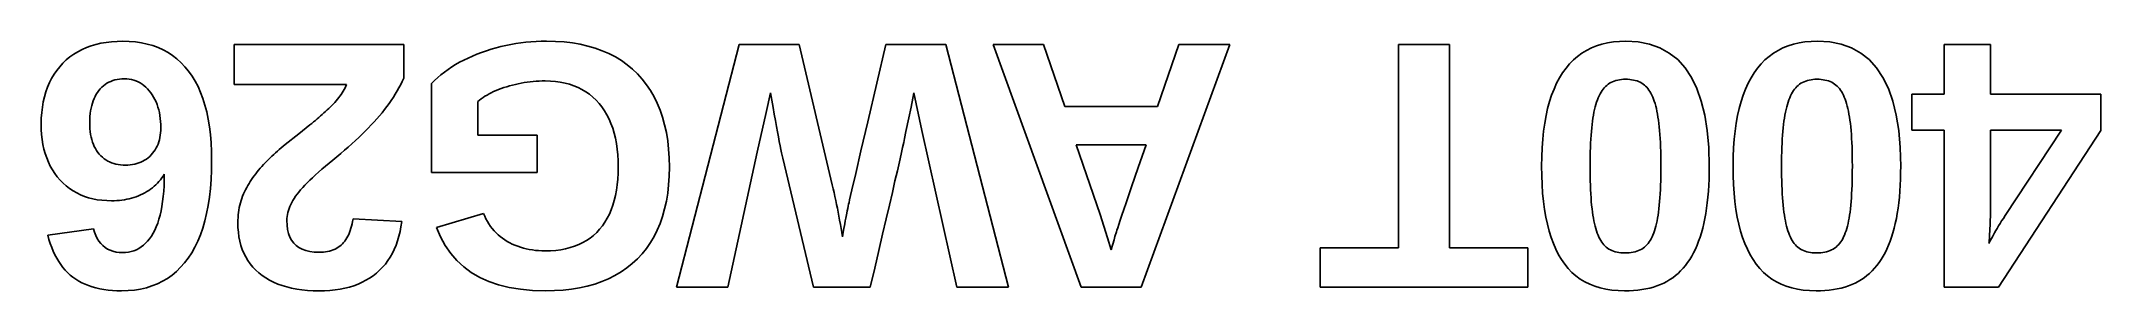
# Model space of a CAD drawing. Header units: metres. Extents: x -7.3 to 7.3, y -23.4 to 23.4.
# Drawn here: x -7.29 to 7.31, y -23.41 to -21.64 of the extents above.
import ezdxf

# ---------------------------------------------------------------- set-up
doc = ezdxf.new("R2010")
doc.units = ezdxf.units.M

msp = doc.modelspace()

# ---------------------------------------------------------------- linework, layer by layer
for p, q in [((-7.08812, -21.7471), (-7.11386, -21.7684)), ((-7.06099, -21.7277), (-7.08812, -21.7471)), ((-7.03247, -21.7101), (-7.06099, -21.7277)), ((-7.00256, -21.6944), (-7.03247, -21.7101)), ((-6.97128, -21.6805), (-7.00256, -21.6944)), ((-6.93861, -21.6685), (-6.97128, -21.6805)), ((-6.90454, -21.6583), (-6.93861, -21.6685)), ((-6.86909, -21.65), (-6.90454, -21.6583)), ((-6.83226, -21.6435), (-6.86909, -21.65)), ((-6.79404, -21.6389), (-6.83226, -21.6435)), ((-6.75443, -21.6362), (-6.79404, -21.6389)), ((-6.71342, -21.6352), (-6.75443, -21.6362)), ((-6.6675, -21.6365), (-6.71342, -21.6352)), ((-6.62325, -21.6403), (-6.6675, -21.6365)), ((-6.58066, -21.6466), (-6.62325, -21.6403)), ((-6.53973, -21.6554), (-6.58066, -21.6466)), ((-6.50049, -21.6667), (-6.53973, -21.6554)), ((-6.46291, -21.6806), (-6.50049, -21.6667)), ((-6.42699, -21.697), (-6.46291, -21.6806)), ((-6.39275, -21.7159), (-6.42699, -21.697)), ((-6.36017, -21.7373), (-6.39275, -21.7159)), ((-6.32925, -21.7613), (-6.36017, -21.7373)), ((-4.72092, -21.6596), (-5.92445, -21.6596)), ((-5.92445, -21.6596), (-5.92445, -21.9416)), ((-4.72092, -21.8976), (-4.72092, -21.6596)), ((-4.26561, -21.7544), (-4.2959, -21.7691)), ((-4.23433, -21.7404), (-4.26561, -21.7544)), ((-4.20209, -21.7271), (-4.23433, -21.7404)), ((-4.16887, -21.7146), (-4.20209, -21.7271)), ((-4.13503, -21.7028), (-4.16887, -21.7146)), ((-4.10094, -21.692), (-4.13503, -21.7028)), ((-4.0666, -21.6822), (-4.10094, -21.692)), ((-4.03201, -21.6732), (-4.0666, -21.6822)), ((-3.99716, -21.6653), (-4.03201, -21.6732)), ((-3.96207, -21.6582), (-3.99716, -21.6653)), ((-3.92673, -21.6521), (-3.96207, -21.6582)), ((-3.89111, -21.647), (-3.92673, -21.6521)), ((-3.85526, -21.6427), (-3.89111, -21.647)), ((-3.81915, -21.6395), (-3.85526, -21.6427)), ((-3.78279, -21.6371), (-3.81915, -21.6395)), ((-3.74617, -21.6357), (-3.78279, -21.6371)), ((-3.7093, -21.6352), (-3.74617, -21.6357)), ((-3.64586, -21.6366), (-3.7093, -21.6352)), ((-3.5847, -21.6407), (-3.64586, -21.6366)), ((-3.52585, -21.6476), (-3.5847, -21.6407)), ((-3.46928, -21.6572), (-3.52585, -21.6476)), ((-3.41502, -21.6696), (-3.46928, -21.6572)), ((-3.36305, -21.6848), (-3.41502, -21.6696)), ((-3.31339, -21.7026), (-3.36305, -21.6848)), ((-3.26601, -21.7233), (-3.31339, -21.7026)), ((-3.22093, -21.7467), (-3.26601, -21.7233)), ((-3.17816, -21.7728), (-3.22093, -21.7467)), ((-2.34366, -21.6596), (-2.78796, -23.3795)), ((-1.91644, -21.6596), (-2.34366, -21.6596)), ((-1.6833, -22.6544), (-1.91644, -21.6596)), ((-1.30368, -21.6596), (-1.43127, -22.2065)), ((-0.87648, -21.6596), (-1.30368, -21.6596)), ((-0.43338, -23.3795), (-0.87648, -21.6596)), ((-0.18552, -21.6596), (-0.54193, -21.6596)), ((-0.54193, -21.6596), (0.08301, -23.3795)), ((-0.03293, -22.0991), (-0.18552, -21.6596)), ((0.5078, -23.3795), (1.13521, -21.6596)), ((0.77512, -21.6596), (0.62253, -22.0991)), ((1.13521, -21.6596), (0.77512, -21.6596)), ((2.69301, -21.6596), (2.33293, -21.6596)), ((2.33293, -21.6596), (2.33293, -23.1012)), ((2.69301, -23.1012), (2.69301, -21.6596)), ((3.6022, -21.7429), (3.573, -21.7681)), ((3.63316, -21.7203), (3.6022, -21.7429)), ((3.66589, -21.7003), (3.63316, -21.7203)), ((3.70041, -21.6831), (3.66589, -21.7003)), ((3.73668, -21.6684), (3.70041, -21.6831)), ((3.77472, -21.6565), (3.73668, -21.6684)), ((3.81454, -21.6472), (3.77472, -21.6565)), ((3.85612, -21.6405), (3.81454, -21.6472)), ((3.89948, -21.6366), (3.85612, -21.6405)), ((3.9446, -21.6352), (3.89948, -21.6366)), ((4.032, -21.6405), (3.9446, -21.6352)), ((4.1124, -21.6562), (4.032, -21.6405)), ((4.18581, -21.6824), (4.1124, -21.6562)), ((4.25223, -21.719), (4.18581, -21.6824)), ((4.31166, -21.7661), (4.25223, -21.719)), ((4.95998, -21.7429), (4.93079, -21.7681)), ((4.99095, -21.7203), (4.95998, -21.7429)), ((5.02368, -21.7003), (4.99095, -21.7203)), ((5.0582, -21.6831), (5.02368, -21.7003)), ((5.09447, -21.6684), (5.0582, -21.6831)), ((5.13251, -21.6565), (5.09447, -21.6684)), ((5.17233, -21.6472), (5.13251, -21.6565)), ((5.21391, -21.6405), (5.17233, -21.6472)), ((5.25726, -21.6366), (5.21391, -21.6405)), ((5.30238, -21.6352), (5.25726, -21.6366)), ((5.38979, -21.6405), (5.30238, -21.6352)), ((5.47018, -21.6562), (5.38979, -21.6405)), ((5.54359, -21.6824), (5.47018, -21.6562)), ((5.61002, -21.719), (5.54359, -21.6824)), ((5.66943, -21.7661), (5.61002, -21.719)), ((6.52957, -21.6596), (6.20244, -21.6596)), ((6.20244, -21.6596), (6.20244, -22.0099)), ((6.52957, -22.0099), (6.52957, -21.6596)), ((-7.21829, -21.8988), (-7.23376, -21.9292)), ((-7.201, -21.8699), (-7.21829, -21.8988)), ((-7.18188, -21.8423), (-7.201, -21.8699)), ((-7.16096, -21.8162), (-7.18188, -21.8423)), ((-7.13821, -21.7915), (-7.16096, -21.8162)), ((-7.11386, -21.7684), (-7.13821, -21.7915)), ((-6.75323, -21.9069), (-6.73691, -21.9045)), ((-6.73691, -21.9045), (-6.71999, -21.903)), ((-6.71999, -21.903), (-6.70245, -21.9025)), ((-6.70245, -21.9025), (-6.68488, -21.9031)), ((-6.68488, -21.9031), (-6.66782, -21.9049)), ((-6.66782, -21.9049), (-6.65131, -21.9078)), ((-6.30002, -21.7877), (-6.32925, -21.7613)), ((-6.27245, -21.8167), (-6.30002, -21.7877)), ((-6.24654, -21.8482), (-6.27245, -21.8167)), ((-6.22244, -21.8822), (-6.24654, -21.8482)), ((-6.20026, -21.9186), (-6.22244, -21.8822)), ((-4.73158, -21.9203), (-4.72092, -21.8976)), ((-4.48067, -21.8925), (-4.50317, -21.913)), ((-4.4572, -21.8727), (-4.48067, -21.8925)), ((-4.43275, -21.8537), (-4.4572, -21.8727)), ((-4.40733, -21.8353), (-4.43275, -21.8537)), ((-4.38094, -21.8177), (-4.40733, -21.8353)), ((-4.35358, -21.8008), (-4.38094, -21.8177)), ((-4.32523, -21.7846), (-4.35358, -21.8008)), ((-4.2959, -21.7691), (-4.32523, -21.7846)), ((-3.13766, -21.8017), (-3.17816, -21.7728)), ((-3.09949, -21.8334), (-3.13766, -21.8017)), ((-3.0636, -21.8678), (-3.09949, -21.8334)), ((-3.03018, -21.9047), (-3.0636, -21.8678)), ((-2.99945, -21.9439), (-3.03018, -21.9047)), ((3.47391, -21.8956), (3.45355, -21.9339)), ((3.49602, -21.8598), (3.47391, -21.8956)), ((3.51991, -21.8266), (3.49602, -21.8598)), ((3.54558, -21.796), (3.51991, -21.8266)), ((3.573, -21.7681), (3.54558, -21.796)), ((3.91316, -21.9064), (3.9274, -21.9053)), ((3.9274, -21.9053), (3.94215, -21.905)), ((3.94215, -21.905), (3.95709, -21.9053)), ((3.95709, -21.9053), (3.97147, -21.9063)), ((4.36409, -21.8237), (4.31166, -21.7661)), ((4.40953, -21.8918), (4.36409, -21.8237)), ((4.44798, -21.9704), (4.40953, -21.8918)), ((4.8317, -21.8956), (4.81134, -21.9339)), ((4.85381, -21.8598), (4.8317, -21.8956)), ((4.8777, -21.8266), (4.85381, -21.8598)), ((4.90335, -21.796), (4.8777, -21.8266)), ((4.93079, -21.7681), (4.90335, -21.796)), ((5.27095, -21.9064), (5.28519, -21.9053)), ((5.28519, -21.9053), (5.29994, -21.905)), ((5.29994, -21.905), (5.31488, -21.9053)), ((5.31488, -21.9053), (5.32925, -21.9063)), ((5.72188, -21.8237), (5.66943, -21.7661)), ((5.76732, -21.8918), (5.72188, -21.8237)), ((5.80577, -21.9704), (5.76732, -21.8918)), ((-7.26926, -22.0286), (-7.27744, -22.0645)), ((-7.25925, -21.994), (-7.26926, -22.0286)), ((-7.24741, -21.9609), (-7.25925, -21.994)), ((-7.23376, -21.9292), (-7.24741, -21.9609)), ((-6.92329, -22.0576), (-6.91678, -22.0416)), ((-6.91678, -22.0416), (-6.90952, -22.0263)), ((-6.90952, -22.0263), (-6.90147, -22.0118)), ((-6.90147, -22.0118), (-6.89267, -21.998)), ((-6.89267, -21.998), (-6.8831, -21.9849)), ((-6.8831, -21.9849), (-6.87283, -21.9727)), ((-6.87283, -21.9727), (-6.86197, -21.9615)), ((-6.86197, -21.9615), (-6.85051, -21.9513)), ((-6.85051, -21.9513), (-6.83842, -21.942)), ((-6.83842, -21.942), (-6.82574, -21.9337)), ((-6.82574, -21.9337), (-6.81245, -21.9264)), ((-6.81245, -21.9264), (-6.79857, -21.9201)), ((-6.79857, -21.9201), (-6.78406, -21.9147)), ((-6.78406, -21.9147), (-6.76895, -21.9103)), ((-6.76895, -21.9103), (-6.75323, -21.9069)), ((-6.65131, -21.9078), (-6.63531, -21.9118)), ((-6.63531, -21.9118), (-6.61984, -21.9171)), ((-6.61984, -21.9171), (-6.6049, -21.9235)), ((-6.6049, -21.9235), (-6.59048, -21.931)), ((-6.59048, -21.931), (-6.5766, -21.9398)), ((-6.5766, -21.9398), (-6.56325, -21.9496)), ((-6.56325, -21.9496), (-6.55042, -21.9607)), ((-6.55042, -21.9607), (-6.53812, -21.9729)), ((-6.53812, -21.9729), (-6.52634, -21.9863)), ((-6.52634, -21.9863), (-6.51509, -22.0008)), ((-6.51509, -22.0008), (-6.50452, -22.0162)), ((-6.50452, -22.0162), (-6.4948, -22.0323)), ((-6.4948, -22.0323), (-6.48593, -22.0489)), ((-6.48593, -22.0489), (-6.47791, -22.0662)), ((-6.18001, -21.9575), (-6.20026, -21.9186)), ((-6.1617, -21.9988), (-6.18001, -21.9575)), ((-6.14529, -22.0425), (-6.1617, -21.9988)), ((-6.13083, -22.0886), (-6.14529, -22.0425)), ((-5.92445, -21.9416), (-5.12616, -21.9416)), ((-5.19073, -22.0468), (-5.20004, -22.0579)), ((-5.18185, -22.0356), (-5.19073, -22.0468)), ((-5.1734, -22.0242), (-5.18185, -22.0356)), ((-5.16537, -22.0128), (-5.1734, -22.0242)), ((-5.15778, -22.0012), (-5.16537, -22.0128)), ((-5.1506, -21.9895), (-5.15778, -22.0012)), ((-5.14384, -21.9777), (-5.1506, -21.9895)), ((-5.13753, -21.9658), (-5.14384, -21.9777)), ((-5.13162, -21.9538), (-5.13753, -21.9658)), ((-5.12616, -21.9416), (-5.13162, -21.9538)), ((-4.80968, -22.0546), (-4.79498, -22.0324)), ((-4.79498, -22.0324), (-4.78096, -22.0102)), ((-4.78096, -22.0102), (-4.76761, -21.9879)), ((-4.76761, -21.9879), (-4.75493, -21.9654)), ((-4.75493, -21.9654), (-4.74292, -21.9429)), ((-4.74292, -21.9429), (-4.73158, -21.9203)), ((-4.50317, -21.913), (-4.52469, -21.9343)), ((-4.52469, -21.9343), (-4.52469, -22.5665)), ((-4.18369, -22.0528), (-4.17155, -22.0434)), ((-4.17155, -22.0434), (-4.15871, -22.0343)), ((-4.15871, -22.0343), (-4.14514, -22.0255)), ((-4.14514, -22.0255), (-4.13087, -22.017)), ((-4.13087, -22.017), (-4.11591, -22.0087)), ((-4.11591, -22.0087), (-4.10022, -22.0006)), ((-4.10022, -22.0006), (-4.08383, -21.9929)), ((-4.08383, -21.9929), (-4.06674, -21.9854)), ((-4.06674, -21.9854), (-4.04893, -21.9781)), ((-4.04893, -21.9781), (-4.03043, -21.9712)), ((-4.03043, -21.9712), (-4.0112, -21.9645)), ((-4.0112, -21.9645), (-3.99127, -21.9581)), ((-3.99127, -21.9581), (-3.97095, -21.952)), ((-3.97095, -21.952), (-3.95052, -21.9465)), ((-3.95052, -21.9465), (-3.92998, -21.9414)), ((-3.92998, -21.9414), (-3.90935, -21.9368)), ((-3.90935, -21.9368), (-3.88861, -21.9327)), ((-3.88861, -21.9327), (-3.86777, -21.929)), ((-3.86777, -21.929), (-3.84683, -21.9259)), ((-3.84683, -21.9259), (-3.82579, -21.9232)), ((-3.82579, -21.9232), (-3.80466, -21.9211)), ((-3.80466, -21.9211), (-3.7834, -21.9194)), ((-3.7834, -21.9194), (-3.76207, -21.9182)), ((-3.76207, -21.9182), (-3.74063, -21.9174)), ((-3.74063, -21.9174), (-3.71909, -21.9172)), ((-3.71909, -21.9172), (-3.68179, -21.9181)), ((-3.68179, -21.9181), (-3.64583, -21.9209)), ((-3.64583, -21.9209), (-3.61116, -21.9257)), ((-3.61116, -21.9257), (-3.5778, -21.9323)), ((-3.5778, -21.9323), (-3.54576, -21.9407)), ((-3.54576, -21.9407), (-3.51501, -21.9511)), ((-3.51501, -21.9511), (-3.48558, -21.9634)), ((-3.48558, -21.9634), (-3.45744, -21.9775)), ((-3.45744, -21.9775), (-3.43063, -21.9935)), ((-3.43063, -21.9935), (-3.40512, -22.0114)), ((-3.40512, -22.0114), (-3.38091, -22.0312)), ((-3.38091, -22.0312), (-3.35802, -22.0529)), ((-2.97141, -21.9854), (-2.99945, -21.9439)), ((-2.94601, -22.0293), (-2.97141, -21.9854)), ((-2.92329, -22.0754), (-2.94601, -22.0293)), ((-2.1508, -22.1418), (-2.12029, -22.0002)), ((-2.12029, -22.0002), (-2.11111, -22.0542)), ((-1.12436, -22.1032), (-1.1035, -22.0002)), ((-1.1035, -22.0002), (-1.04735, -22.2687)), ((3.41817, -22.018), (3.40312, -22.0638)), ((3.43498, -21.9747), (3.41817, -22.018)), ((3.45355, -21.9339), (3.43498, -21.9747)), ((3.73717, -22.0673), (3.74274, -22.0515)), ((3.74274, -22.0515), (3.74864, -22.0367)), ((3.74864, -22.0367), (3.75491, -22.0226)), ((3.75491, -22.0226), (3.76152, -22.0095)), ((3.76152, -22.0095), (3.76848, -21.9972)), ((3.76848, -21.9972), (3.77577, -21.9857)), ((3.77577, -21.9857), (3.78343, -21.9751)), ((3.78343, -21.9751), (3.79143, -21.9654)), ((3.79143, -21.9654), (3.79985, -21.9565)), ((3.79985, -21.9565), (3.80881, -21.9482)), ((3.80881, -21.9482), (3.8183, -21.9407)), ((3.8183, -21.9407), (3.82831, -21.9339)), ((3.82831, -21.9339), (3.83885, -21.9279)), ((3.83885, -21.9279), (3.84991, -21.9225)), ((3.84991, -21.9225), (3.86151, -21.9178)), ((3.86151, -21.9178), (3.87363, -21.9139)), ((3.87363, -21.9139), (3.88628, -21.9107)), ((3.88628, -21.9107), (3.89946, -21.9082)), ((3.89946, -21.9082), (3.91316, -21.9064)), ((3.97147, -21.9063), (3.98529, -21.908)), ((3.98529, -21.908), (3.99855, -21.9104)), ((3.99855, -21.9104), (4.01126, -21.9135)), ((4.01126, -21.9135), (4.02341, -21.9172)), ((4.02341, -21.9172), (4.035, -21.9216)), ((4.035, -21.9216), (4.04605, -21.9267)), ((4.04605, -21.9267), (4.05653, -21.9325)), ((4.05653, -21.9325), (4.06645, -21.9389)), ((4.06645, -21.9389), (4.07584, -21.946)), ((4.07584, -21.946), (4.08464, -21.9539)), ((4.08464, -21.9539), (4.09291, -21.9623)), ((4.09291, -21.9623), (4.10072, -21.9716)), ((4.10072, -21.9716), (4.1082, -21.9818)), ((4.1082, -21.9818), (4.11536, -21.9928)), ((4.11536, -21.9928), (4.12218, -22.0048)), ((4.12218, -22.0048), (4.12866, -22.0176)), ((4.12866, -22.0176), (4.13481, -22.0313)), ((4.13481, -22.0313), (4.14064, -22.0459)), ((4.14064, -22.0459), (4.14612, -22.0614)), ((4.47945, -22.0594), (4.44798, -21.9704)), ((4.77596, -22.018), (4.76091, -22.0638)), ((4.79276, -21.9747), (4.77596, -22.018)), ((4.81134, -21.9339), (4.79276, -21.9747)), ((5.09496, -22.0673), (5.10052, -22.0515)), ((5.10052, -22.0515), (5.10643, -22.0367)), ((5.10643, -22.0367), (5.1127, -22.0226)), ((5.1127, -22.0226), (5.11931, -22.0095)), ((5.11931, -22.0095), (5.12627, -21.9972)), ((5.12627, -21.9972), (5.13356, -21.9857)), ((5.13356, -21.9857), (5.14122, -21.9751)), ((5.14122, -21.9751), (5.14922, -21.9654)), ((5.14922, -21.9654), (5.15764, -21.9565)), ((5.15764, -21.9565), (5.1666, -21.9482)), ((5.1666, -21.9482), (5.17609, -21.9407)), ((5.17609, -21.9407), (5.1861, -21.9339)), ((5.1861, -21.9339), (5.19664, -21.9279)), ((5.19664, -21.9279), (5.2077, -21.9225)), ((5.2077, -21.9225), (5.2193, -21.9178)), ((5.2193, -21.9178), (5.23141, -21.9139)), ((5.23141, -21.9139), (5.24406, -21.9107)), ((5.24406, -21.9107), (5.25725, -21.9082)), ((5.25725, -21.9082), (5.27095, -21.9064)), ((5.32925, -21.9063), (5.34308, -21.908)), ((5.34308, -21.908), (5.35634, -21.9104)), ((5.35634, -21.9104), (5.36905, -21.9135)), ((5.36905, -21.9135), (5.3812, -21.9172)), ((5.3812, -21.9172), (5.39279, -21.9216)), ((5.39279, -21.9216), (5.40384, -21.9267)), ((5.40384, -21.9267), (5.41432, -21.9325)), ((5.41432, -21.9325), (5.42424, -21.9389)), ((5.42424, -21.9389), (5.43362, -21.946)), ((5.43362, -21.946), (5.44243, -21.9539)), ((5.44243, -21.9539), (5.45068, -21.9623)), ((5.45068, -21.9623), (5.45851, -21.9716)), ((5.45851, -21.9716), (5.46599, -21.9818)), ((5.46599, -21.9818), (5.47314, -21.9928)), ((5.47314, -21.9928), (5.47997, -22.0048)), ((5.47997, -22.0048), (5.48645, -22.0176)), ((5.48645, -22.0176), (5.4926, -22.0313)), ((5.4926, -22.0313), (5.49843, -22.0459)), ((5.49843, -22.0459), (5.50391, -22.0614)), ((5.83723, -22.0594), (5.80577, -21.9704)), ((6.20244, -22.0099), (5.97296, -22.0099)), ((5.97296, -22.0099), (5.97296, -22.2651)), ((7.312, -22.0099), (6.52957, -22.0099)), ((7.312, -22.2675), (7.312, -22.0099)), ((-7.29109, -22.1808), (-7.29201, -22.2224)), ((-7.28836, -22.1406), (-7.29109, -22.1808)), ((-7.28381, -22.1019), (-7.28836, -22.1406)), ((-7.27744, -22.0645), (-7.28381, -22.1019)), ((-6.94778, -22.2126), (-6.9474, -22.1906)), ((-6.9474, -22.1906), (-6.94626, -22.1694)), ((-6.94626, -22.1694), (-6.94434, -22.1489)), ((-6.94434, -22.1489), (-6.94167, -22.1291)), ((-6.94167, -22.1291), (-6.93822, -22.1101)), ((-6.93822, -22.1101), (-6.93401, -22.0919)), ((-6.93401, -22.0919), (-6.92903, -22.0744)), ((-6.92903, -22.0744), (-6.92329, -22.0576)), ((-6.47791, -22.0662), (-6.47072, -22.0841)), ((-6.47072, -22.0841), (-6.46439, -22.1026)), ((-6.46439, -22.1026), (-6.45889, -22.1217)), ((-6.45889, -22.1217), (-6.45424, -22.1414)), ((-6.45424, -22.1414), (-6.45044, -22.1617)), ((-6.45044, -22.1617), (-6.44748, -22.1827)), ((-6.44748, -22.1827), (-6.44537, -22.2042)), ((-6.1183, -22.1372), (-6.13083, -22.0886)), ((-6.1077, -22.1883), (-6.1183, -22.1372)), ((-6.09901, -22.2417), (-6.1077, -22.1883)), ((-5.34753, -22.1968), (-5.36023, -22.2074)), ((-5.33502, -22.1863), (-5.34753, -22.1968)), ((-5.32269, -22.1757), (-5.33502, -22.1863)), ((-5.31053, -22.1651), (-5.32269, -22.1757)), ((-5.29857, -22.1545), (-5.31053, -22.1651)), ((-5.28677, -22.1438), (-5.29857, -22.1545)), ((-5.27516, -22.1332), (-5.28677, -22.1438)), ((-5.26373, -22.1226), (-5.27516, -22.1332)), ((-5.25249, -22.1119), (-5.26373, -22.1226)), ((-5.24141, -22.1012), (-5.25249, -22.1119)), ((-5.23051, -22.0905), (-5.24141, -22.1012)), ((-5.21994, -22.0798), (-5.23051, -22.0905)), ((-5.20978, -22.0689), (-5.21994, -22.0798)), ((-5.20004, -22.0579), (-5.20978, -22.0689)), ((-4.93138, -22.2074), (-4.91194, -22.1857)), ((-4.91194, -22.1857), (-4.89322, -22.1641)), ((-4.89322, -22.1641), (-4.87517, -22.1423)), ((-4.87517, -22.1423), (-4.85779, -22.1205)), ((-4.85779, -22.1205), (-4.84108, -22.0986)), ((-4.84108, -22.0986), (-4.82504, -22.0767)), ((-4.82504, -22.0767), (-4.80968, -22.0546)), ((-4.19513, -22.0624), (-4.18369, -22.0528)), ((-4.19513, -22.3005), (-4.19513, -22.0624)), ((-3.35802, -22.0529), (-3.33641, -22.0765)), ((-3.33641, -22.0765), (-3.31628, -22.1018)), ((-3.31628, -22.1018), (-3.29776, -22.1286)), ((-3.29776, -22.1286), (-3.28085, -22.1571)), ((-3.28085, -22.1571), (-3.26555, -22.187)), ((-3.26555, -22.187), (-3.25186, -22.2186)), ((-2.90326, -22.1239), (-2.92329, -22.0754)), ((-2.88588, -22.1746), (-2.90326, -22.1239)), ((-2.87119, -22.2277), (-2.88588, -22.1746)), ((-2.2155, -22.4225), (-2.1508, -22.1418)), ((-2.11111, -22.0542), (-2.10236, -22.1052)), ((-2.10236, -22.1052), (-2.09401, -22.1532)), ((-2.09401, -22.1532), (-2.08607, -22.198)), ((-2.08607, -22.198), (-2.07858, -22.2398)), ((-1.16002, -22.2764), (-1.13977, -22.1785)), ((-1.13977, -22.1785), (-1.12436, -22.1032)), ((0.62253, -22.0991), (-0.03293, -22.0991)), ((3.37836, -22.1629), (3.36862, -22.2162)), ((3.38985, -22.1121), (3.37836, -22.1629)), ((3.40312, -22.0638), (3.38985, -22.1121)), ((3.70776, -22.2021), (3.711, -22.1799)), ((3.711, -22.1799), (3.71452, -22.1589)), ((3.71452, -22.1589), (3.71835, -22.1388)), ((3.71835, -22.1388), (3.72253, -22.1196)), ((3.72253, -22.1196), (3.72707, -22.1013)), ((3.72707, -22.1013), (3.73195, -22.0839)), ((3.73195, -22.0839), (3.73717, -22.0673)), ((4.14612, -22.0614), (4.15128, -22.0778)), ((4.15128, -22.0778), (4.15611, -22.095)), ((4.15611, -22.095), (4.1606, -22.1132)), ((4.1606, -22.1132), (4.16476, -22.1322)), ((4.16476, -22.1322), (4.16859, -22.1521)), ((4.16859, -22.1521), (4.17212, -22.1731)), ((4.17212, -22.1731), (4.17535, -22.1953)), ((4.17535, -22.1953), (4.17831, -22.2188)), ((4.50392, -22.1589), (4.47945, -22.0594)), ((4.52139, -22.2688), (4.50392, -22.1589)), ((4.73613, -22.1629), (4.72641, -22.2162)), ((4.74763, -22.1121), (4.73613, -22.1629)), ((4.76091, -22.0638), (4.74763, -22.1121)), ((5.06555, -22.2021), (5.06879, -22.1799)), ((5.06879, -22.1799), (5.07231, -22.1589)), ((5.07231, -22.1589), (5.07614, -22.1388)), ((5.07614, -22.1388), (5.08032, -22.1196)), ((5.08032, -22.1196), (5.08485, -22.1013)), ((5.08485, -22.1013), (5.08974, -22.0839)), ((5.08974, -22.0839), (5.09496, -22.0673)), ((5.50391, -22.0614), (5.50906, -22.0778)), ((5.50906, -22.0778), (5.5139, -22.095)), ((5.5139, -22.095), (5.51839, -22.1132)), ((5.51839, -22.1132), (5.52255, -22.1322)), ((5.52255, -22.1322), (5.52638, -22.1521)), ((5.52638, -22.1521), (5.52991, -22.1731)), ((5.52991, -22.1731), (5.53314, -22.1953)), ((5.53314, -22.1953), (5.5361, -22.2188)), ((5.86171, -22.1589), (5.83723, -22.0594)), ((5.87918, -22.2688), (5.86171, -22.1589)), ((-7.29201, -22.2224), (-7.29121, -22.2604)), ((-7.29121, -22.2604), (-7.28882, -22.2972)), ((-7.28882, -22.2972), (-7.28485, -22.3328)), ((-7.28485, -22.3328), (-7.2793, -22.3671)), ((-6.94739, -22.2347), (-6.94778, -22.2126)), ((-6.94618, -22.256), (-6.94739, -22.2347)), ((-6.94418, -22.2765), (-6.94618, -22.256)), ((-6.94138, -22.2962), (-6.94418, -22.2765)), ((-6.93776, -22.315), (-6.94138, -22.2962)), ((-6.93335, -22.3331), (-6.93776, -22.315)), ((-6.92815, -22.3503), (-6.93335, -22.3331)), ((-6.4538, -22.3343), (-6.45824, -22.3496)), ((-6.45015, -22.3184), (-6.4538, -22.3343)), ((-6.44731, -22.3019), (-6.45015, -22.3184)), ((-6.4453, -22.2849), (-6.44731, -22.3019)), ((-6.44537, -22.2042), (-6.44411, -22.2264)), ((-6.44408, -22.2673), (-6.4453, -22.2849)), ((-6.44411, -22.2264), (-6.44368, -22.2492)), ((-6.44368, -22.2492), (-6.44408, -22.2673)), ((-6.09227, -22.2976), (-6.09901, -22.2417)), ((-6.08745, -22.3559), (-6.09227, -22.2976)), ((-5.46619, -22.2923), (-5.56253, -22.3688)), ((-5.38615, -22.2284), (-5.46619, -22.2923)), ((-5.37309, -22.2179), (-5.38615, -22.2284)), ((-5.36023, -22.2074), (-5.37309, -22.2179)), ((-5.0887, -22.3631), (-5.06395, -22.3404)), ((-5.06395, -22.3404), (-5.03995, -22.3179)), ((-5.03995, -22.3179), (-5.01672, -22.2955)), ((-5.01672, -22.2955), (-4.99425, -22.2733)), ((-4.99425, -22.2733), (-4.97253, -22.2512)), ((-4.97253, -22.2512), (-4.95158, -22.2292)), ((-4.95158, -22.2292), (-4.93138, -22.2074)), ((-3.77522, -22.3005), (-4.19513, -22.3005)), ((-3.77522, -22.5665), (-3.77522, -22.3005)), ((-3.25186, -22.2186), (-3.23978, -22.2517)), ((-3.23978, -22.2517), (-3.22931, -22.2864)), ((-3.22931, -22.2864), (-3.22046, -22.3227)), ((-3.22046, -22.3227), (-3.21321, -22.3605)), ((-2.85916, -22.283), (-2.87119, -22.2277)), ((-2.84981, -22.3407), (-2.85916, -22.283)), ((-2.84312, -22.4007), (-2.84981, -22.3407)), ((-2.07858, -22.2398), (-2.07149, -22.2786)), ((-2.07149, -22.2786), (-2.06482, -22.3143)), ((-2.06482, -22.3143), (-2.05858, -22.3469)), ((-1.43127, -22.2065), (-1.4792, -22.4124)), ((-1.17606, -22.3524), (-1.17001, -22.3243)), ((-1.17001, -22.3243), (-1.16002, -22.2764)), ((-1.04735, -22.2687), (-0.79836, -23.3795)), ((3.35446, -22.3303), (3.35004, -22.3911)), ((3.36066, -22.272), (3.35446, -22.3303)), ((3.36862, -22.2162), (3.36066, -22.272)), ((3.69423, -22.3587), (3.69579, -22.3298)), ((3.69579, -22.3298), (3.69762, -22.302)), ((3.69762, -22.302), (3.69974, -22.2753)), ((3.69974, -22.2753), (3.70213, -22.2498)), ((3.70213, -22.2498), (3.7048, -22.2253)), ((3.7048, -22.2253), (3.70776, -22.2021)), ((4.17831, -22.2188), (4.18098, -22.2434)), ((4.18098, -22.2434), (4.18338, -22.2693)), ((4.18338, -22.2693), (4.18549, -22.2964)), ((4.18549, -22.2964), (4.18732, -22.3247)), ((4.18732, -22.3247), (4.18887, -22.3542)), ((4.53189, -22.3893), (4.52139, -22.2688)), ((4.71225, -22.3303), (4.70782, -22.3911)), ((4.71844, -22.272), (4.71225, -22.3303)), ((4.72641, -22.2162), (4.71844, -22.272)), ((5.05202, -22.3587), (5.05357, -22.3298)), ((5.05357, -22.3298), (5.0554, -22.302)), ((5.0554, -22.302), (5.05751, -22.2753)), ((5.05751, -22.2753), (5.05991, -22.2498)), ((5.05991, -22.2498), (5.06259, -22.2253)), ((5.06259, -22.2253), (5.06555, -22.2021)), ((5.5361, -22.2188), (5.53877, -22.2434)), ((5.53877, -22.2434), (5.54117, -22.2693)), ((5.54117, -22.2693), (5.54327, -22.2964)), ((5.54327, -22.2964), (5.5451, -22.3247)), ((5.5451, -22.3247), (5.54666, -22.3542)), ((5.88968, -22.3893), (5.87918, -22.2688)), ((5.97296, -22.2651), (6.20244, -22.2651)), ((6.20244, -22.2651), (6.20244, -23.3795)), ((6.52957, -22.8278), (6.52957, -22.2651)), ((6.52957, -22.2651), (7.03247, -22.2651)), ((6.58571, -23.3795), (7.312, -22.2675)), ((7.03247, -22.2651), (6.63332, -22.8717)), ((-7.2793, -22.3671), (-7.27214, -22.4002)), ((-7.27214, -22.4002), (-7.2634, -22.4321)), ((-7.2634, -22.4321), (-7.25307, -22.4627)), ((-7.25307, -22.4627), (-7.24115, -22.4921)), ((-6.92213, -22.3667), (-6.92815, -22.3503)), ((-6.91531, -22.3823), (-6.92213, -22.3667)), ((-6.9077, -22.3971), (-6.91531, -22.3823)), ((-6.89928, -22.4111), (-6.9077, -22.3971)), ((-6.89006, -22.4242), (-6.89928, -22.4111)), ((-6.88004, -22.4366), (-6.89006, -22.4242)), ((-6.86931, -22.448), (-6.88004, -22.4366)), ((-6.858, -22.4586), (-6.86931, -22.448)), ((-6.84607, -22.4682), (-6.858, -22.4586)), ((-6.83356, -22.4769), (-6.84607, -22.4682)), ((-6.82043, -22.4847), (-6.83356, -22.4769)), ((-6.80672, -22.4916), (-6.82043, -22.4847)), ((-6.57129, -22.4866), (-6.58475, -22.493)), ((-6.55836, -22.4793), (-6.57129, -22.4866)), ((-6.54597, -22.4711), (-6.55836, -22.4793)), ((-6.53413, -22.4621), (-6.54597, -22.4711)), ((-6.52281, -22.4522), (-6.53413, -22.4621)), ((-6.51202, -22.4415), (-6.52281, -22.4522)), ((-6.50191, -22.43), (-6.51202, -22.4415)), ((-6.49261, -22.418), (-6.50191, -22.43)), ((-6.48412, -22.4054), (-6.49261, -22.418)), ((-6.47644, -22.3923), (-6.48412, -22.4054)), ((-6.46956, -22.3786), (-6.47644, -22.3923)), ((-6.4635, -22.3644), (-6.46956, -22.3786)), ((-6.45824, -22.3496), (-6.4635, -22.3644)), ((-6.08455, -22.4167), (-6.08745, -22.3559)), ((-6.08456, -22.5493), (-6.08359, -22.4799)), ((-6.08359, -22.4799), (-6.08455, -22.4167)), ((-5.69269, -22.4857), (-5.70464, -22.4981)), ((-5.68054, -22.4735), (-5.69269, -22.4857)), ((-5.66821, -22.4614), (-5.68054, -22.4735)), ((-5.65569, -22.4494), (-5.66821, -22.4614)), ((-5.64296, -22.4375), (-5.65569, -22.4494)), ((-5.63005, -22.4258), (-5.64296, -22.4375)), ((-5.61693, -22.4141), (-5.63005, -22.4258)), ((-5.60362, -22.4026), (-5.61693, -22.4141)), ((-5.59012, -22.3912), (-5.60362, -22.4026)), ((-5.57643, -22.38), (-5.59012, -22.3912)), ((-5.56253, -22.3688), (-5.57643, -22.38)), ((-5.25096, -22.5009), (-5.2238, -22.4787)), ((-5.2238, -22.4787), (-5.19527, -22.4553)), ((-5.19527, -22.4553), (-5.16748, -22.432)), ((-5.16748, -22.432), (-5.14046, -22.4089)), ((-5.14046, -22.4089), (-5.1142, -22.3859)), ((-5.1142, -22.3859), (-5.0887, -22.3631)), ((-3.21321, -22.3605), (-3.20757, -22.3999)), ((-3.20757, -22.3999), (-3.20354, -22.4409)), ((-3.20354, -22.4409), (-3.20113, -22.4834)), ((-3.20113, -22.4834), (-3.20032, -22.5275)), ((-2.83911, -22.4629), (-2.84312, -22.4007)), ((-2.83778, -22.5275), (-2.83911, -22.4629)), ((-2.423, -23.3795), (-2.2155, -22.4225)), ((-2.05858, -22.3469), (-2.05275, -22.3764)), ((-2.05275, -22.3764), (-2.04733, -22.4029)), ((-2.04733, -22.4029), (-2.04234, -22.4263)), ((-2.04234, -22.4263), (-2.03778, -22.4467)), ((-2.03778, -22.4467), (-2.03362, -22.464)), ((-2.03362, -22.464), (-1.81635, -23.3795)), ((-1.4792, -22.4124), (-1.51656, -22.5733)), ((-1.22136, -22.5534), (-1.20686, -22.4899)), ((-1.20686, -22.4899), (-1.19447, -22.4353)), ((-1.19447, -22.4353), (-1.1842, -22.3894)), ((-1.1842, -22.3894), (-1.17606, -22.3524)), ((0.2173, -22.8644), (0.04762, -22.37)), ((0.04762, -22.37), (0.54198, -22.37)), ((0.54198, -22.37), (0.4868, -22.5308)), ((3.34738, -22.4544), (3.3465, -22.5202)), ((3.35004, -22.3911), (3.34738, -22.4544)), ((3.69072, -22.5202), (3.69086, -22.4856)), ((3.69086, -22.4856), (3.69127, -22.4522)), ((3.69127, -22.4522), (3.69199, -22.4199)), ((3.69199, -22.4199), (3.69296, -22.3887)), ((3.69296, -22.3887), (3.69423, -22.3587)), ((4.18887, -22.3542), (4.19014, -22.385)), ((4.19014, -22.385), (4.19112, -22.4169)), ((4.19112, -22.4169), (4.19183, -22.4501)), ((4.19183, -22.4501), (4.19225, -22.4845)), ((4.19225, -22.4845), (4.19238, -22.5202)), ((4.53539, -22.5202), (4.53189, -22.3893)), ((4.70517, -22.4544), (4.70428, -22.5202)), ((4.70782, -22.3911), (4.70517, -22.4544)), ((5.04849, -22.5202), (5.04865, -22.4856)), ((5.04865, -22.4856), (5.04906, -22.4522)), ((5.04906, -22.4522), (5.04977, -22.4199)), ((5.04977, -22.4199), (5.05075, -22.3887)), ((5.05075, -22.3887), (5.05202, -22.3587)), ((5.54666, -22.3542), (5.54793, -22.385)), ((5.54793, -22.385), (5.5489, -22.4169)), ((5.5489, -22.4169), (5.54962, -22.4501)), ((5.54962, -22.4501), (5.55003, -22.4845)), ((5.55003, -22.4845), (5.55017, -22.5202)), ((5.89317, -22.5202), (5.88968, -22.3893)), ((-7.24115, -22.4921), (-7.22765, -22.5202)), ((-7.22765, -22.5202), (-7.21255, -22.5471)), ((-7.21255, -22.5471), (-7.19588, -22.5727)), ((-7.19588, -22.5727), (-7.1776, -22.5971)), ((-7.1776, -22.5971), (-7.15775, -22.6202)), ((-7.15775, -22.6202), (-7.13652, -22.6419)), ((-6.7924, -22.4976), (-6.80672, -22.4916)), ((-6.77748, -22.5026), (-6.7924, -22.4976)), ((-6.76196, -22.5067), (-6.77748, -22.5026)), ((-6.74585, -22.5099), (-6.76196, -22.5067)), ((-6.72913, -22.5122), (-6.74585, -22.5099)), ((-6.71181, -22.5136), (-6.72913, -22.5122)), ((-6.69389, -22.5141), (-6.71181, -22.5136)), ((-6.6767, -22.5136), (-6.69389, -22.5141)), ((-6.66003, -22.5123), (-6.6767, -22.5136)), ((-6.64391, -22.5102), (-6.66003, -22.5123)), ((-6.62833, -22.5072), (-6.64391, -22.5102)), ((-6.61327, -22.5033), (-6.62833, -22.5072)), ((-6.59874, -22.4986), (-6.61327, -22.5033)), ((-6.58475, -22.493), (-6.59874, -22.4986)), ((-6.46783, -22.6416), (-6.45711, -22.6298)), ((-6.45711, -22.6298), (-6.44688, -22.6175)), ((-6.44688, -22.6175), (-6.43716, -22.6047)), ((-6.43716, -22.6047), (-6.42796, -22.5914)), ((-6.42796, -22.5914), (-6.41925, -22.5775)), ((-6.41972, -22.6199), (-6.42111, -22.6605)), ((-6.41925, -22.5775), (-6.41972, -22.6199)), ((-6.09239, -22.6801), (-6.08751, -22.6161)), ((-6.08751, -22.6161), (-6.08456, -22.5493)), ((-5.8094, -22.6304), (-5.81816, -22.6446)), ((-5.80034, -22.6164), (-5.8094, -22.6304)), ((-5.79095, -22.6025), (-5.80034, -22.6164)), ((-5.78123, -22.5889), (-5.79095, -22.6025)), ((-5.77121, -22.5754), (-5.78123, -22.5889)), ((-5.76086, -22.562), (-5.77121, -22.5754)), ((-5.75021, -22.5489), (-5.76086, -22.562)), ((-5.73923, -22.536), (-5.75021, -22.5489)), ((-5.72794, -22.5232), (-5.73923, -22.536)), ((-5.71638, -22.5106), (-5.72794, -22.5232)), ((-5.70464, -22.4981), (-5.71638, -22.5106)), ((-5.40524, -22.6395), (-5.38704, -22.6215)), ((-5.38704, -22.6215), (-5.36755, -22.603)), ((-5.36755, -22.603), (-5.3468, -22.5837)), ((-5.3468, -22.5837), (-5.32475, -22.5639)), ((-5.32475, -22.5639), (-5.30144, -22.5435)), ((-5.30144, -22.5435), (-5.27684, -22.5225)), ((-5.27684, -22.5225), (-5.25096, -22.5009)), ((-4.52469, -22.5665), (-3.77522, -22.5665)), ((-3.20345, -22.6126), (-3.20734, -22.6528)), ((-3.2011, -22.5708), (-3.20345, -22.6126)), ((-3.20032, -22.5275), (-3.2011, -22.5708)), ((-2.84315, -22.6535), (-2.83913, -22.5917)), ((-2.83913, -22.5917), (-2.83778, -22.5275)), ((-1.51656, -22.5733), (-1.54333, -22.6891)), ((-1.25671, -22.707), (-1.23798, -22.6258)), ((-1.23798, -22.6258), (-1.22136, -22.5534)), ((0.4868, -22.5308), (0.43993, -22.6677)), ((3.3465, -22.5202), (3.34734, -22.587)), ((3.34734, -22.587), (3.34985, -22.6512)), ((3.69086, -22.5562), (3.69072, -22.5202)), ((3.69125, -22.5909), (3.69086, -22.5562)), ((3.69194, -22.6244), (3.69125, -22.5909)), ((3.6929, -22.6566), (3.69194, -22.6244)), ((4.19119, -22.6243), (4.19025, -22.6565)), ((4.19185, -22.5909), (4.19119, -22.6243)), ((4.19226, -22.5562), (4.19185, -22.5909)), ((4.19238, -22.5202), (4.19226, -22.5562)), ((4.53194, -22.6566), (4.53384, -22.6125)), ((4.53384, -22.6125), (4.535, -22.567)), ((4.535, -22.567), (4.53539, -22.5202)), ((4.70428, -22.5202), (4.70512, -22.587)), ((4.70512, -22.587), (4.70764, -22.6512)), ((5.04863, -22.5562), (5.04849, -22.5202)), ((5.04904, -22.5909), (5.04863, -22.5562)), ((5.04973, -22.6244), (5.04904, -22.5909)), ((5.05069, -22.6566), (5.04973, -22.6244)), ((5.54898, -22.6243), (5.54803, -22.6565)), ((5.54964, -22.5909), (5.54898, -22.6243)), ((5.55005, -22.5562), (5.54964, -22.5909)), ((5.55017, -22.5202), (5.55005, -22.5562)), ((5.88972, -22.6566), (5.89163, -22.6125)), ((5.89163, -22.6125), (5.89279, -22.567)), ((5.89279, -22.567), (5.89317, -22.5202)), ((-7.13652, -22.6419), (-7.11415, -22.6618)), ((-7.11415, -22.6618), (-7.09064, -22.6801)), ((-7.09064, -22.6801), (-7.06598, -22.6965)), ((-7.06598, -22.6965), (-7.04019, -22.7113)), ((-7.04019, -22.7113), (-7.01326, -22.7243)), ((-7.01326, -22.7243), (-6.98518, -22.7355)), ((-6.98518, -22.7355), (-6.95596, -22.7451)), ((-6.95596, -22.7451), (-6.92561, -22.7529)), ((-6.92561, -22.7529), (-6.89412, -22.7589)), ((-6.89412, -22.7589), (-6.86148, -22.7633)), ((-6.86148, -22.7633), (-6.8277, -22.7659)), ((-6.8277, -22.7659), (-6.79277, -22.7667)), ((-6.79277, -22.7667), (-6.77396, -22.7664)), ((-6.77396, -22.7664), (-6.75545, -22.7656)), ((-6.75545, -22.7656), (-6.73724, -22.7641)), ((-6.73724, -22.7641), (-6.71933, -22.7621)), ((-6.71933, -22.7621), (-6.70174, -22.7595)), ((-6.70174, -22.7595), (-6.68443, -22.7563)), ((-6.68443, -22.7563), (-6.66743, -22.7526)), ((-6.66743, -22.7526), (-6.65074, -22.7482)), ((-6.65074, -22.7482), (-6.63435, -22.7433)), ((-6.63435, -22.7433), (-6.61827, -22.7378)), ((-6.61827, -22.7378), (-6.60249, -22.7318)), ((-6.60249, -22.7318), (-6.58702, -22.7251)), ((-6.58702, -22.7251), (-6.57184, -22.7179)), ((-6.57184, -22.7179), (-6.55707, -22.7101)), ((-6.55707, -22.7101), (-6.5428, -22.7019)), ((-6.5428, -22.7019), (-6.52904, -22.6931)), ((-6.52904, -22.6931), (-6.51579, -22.6838)), ((-6.51579, -22.6838), (-6.50304, -22.674)), ((-6.50304, -22.674), (-6.4908, -22.6637)), ((-6.4908, -22.6637), (-6.47906, -22.6529)), ((-6.47906, -22.6529), (-6.46783, -22.6416)), ((-6.43089, -22.7724), (-6.43602, -22.8063)), ((-6.42671, -22.7368), (-6.43089, -22.7724)), ((-6.42345, -22.6995), (-6.42671, -22.7368)), ((-6.42111, -22.6605), (-6.42345, -22.6995)), ((-6.10805, -22.8002), (-6.09924, -22.7415)), ((-6.09924, -22.7415), (-6.09239, -22.6801)), ((-5.87958, -22.7818), (-5.8838, -22.7983)), ((-5.87479, -22.7655), (-5.87958, -22.7818)), ((-5.86943, -22.7496), (-5.87479, -22.7655)), ((-5.86351, -22.7339), (-5.86943, -22.7496)), ((-5.85704, -22.7184), (-5.86351, -22.7339)), ((-5.84999, -22.7033), (-5.85704, -22.7184)), ((-5.84251, -22.6883), (-5.84999, -22.7033)), ((-5.83472, -22.6736), (-5.84251, -22.6883)), ((-5.8266, -22.659), (-5.83472, -22.6736)), ((-5.81816, -22.6446), (-5.8266, -22.659)), ((-5.52222, -22.793), (-5.51491, -22.7786)), ((-5.51491, -22.7786), (-5.50674, -22.7641)), ((-5.50674, -22.7641), (-5.49771, -22.7495)), ((-5.49771, -22.7495), (-5.48782, -22.735)), ((-5.48782, -22.735), (-5.47708, -22.7203)), ((-5.47708, -22.7203), (-5.46527, -22.7054)), ((-5.46527, -22.7054), (-5.45218, -22.6898)), ((-5.45218, -22.6898), (-5.43782, -22.6737)), ((-5.43782, -22.6737), (-5.42216, -22.6569)), ((-5.42216, -22.6569), (-5.40524, -22.6395)), ((-3.22839, -22.7639), (-3.23854, -22.7978)), ((-3.21982, -22.7285), (-3.22839, -22.7639)), ((-3.2128, -22.6914), (-3.21982, -22.7285)), ((-3.20734, -22.6528), (-3.2128, -22.6914)), ((-2.87137, -22.8249), (-2.85928, -22.7701)), ((-2.85928, -22.7701), (-2.84987, -22.713)), ((-2.84987, -22.713), (-2.84315, -22.6535)), ((-1.6768, -22.6816), (-1.6833, -22.6544)), ((-1.67047, -22.7089), (-1.6768, -22.6816)), ((-1.66431, -22.7364), (-1.67047, -22.7089)), ((-1.65828, -22.7641), (-1.66431, -22.7364)), ((-1.65242, -22.792), (-1.65828, -22.7641)), ((-1.56367, -22.7783), (-1.56656, -22.7916)), ((-1.55954, -22.7598), (-1.56367, -22.7783)), ((-1.55276, -22.7301), (-1.55954, -22.7598)), ((-1.54333, -22.6891), (-1.55276, -22.7301)), ((-1.27756, -22.797), (-1.25671, -22.707)), ((0.4014, -22.7807), (0.38524, -22.8282)), ((0.43993, -22.6677), (0.4014, -22.7807)), ((3.34985, -22.6512), (3.35403, -22.7128)), ((3.35403, -22.7128), (3.35991, -22.7718)), ((3.35991, -22.7718), (3.36745, -22.8281)), ((3.69414, -22.6875), (3.6929, -22.6566)), ((3.69565, -22.7173), (3.69414, -22.6875)), ((3.69743, -22.7457), (3.69565, -22.7173)), ((3.69949, -22.7729), (3.69743, -22.7457)), ((3.70183, -22.7988), (3.69949, -22.7729)), ((4.18384, -22.7727), (4.18156, -22.7985)), ((4.18585, -22.7455), (4.18384, -22.7727)), ((4.18758, -22.7171), (4.18585, -22.7455)), ((4.18906, -22.6875), (4.18758, -22.7171)), ((4.19025, -22.6565), (4.18906, -22.6875)), ((4.51662, -22.8198), (4.52161, -22.781)), ((4.52161, -22.781), (4.52582, -22.7409)), ((4.52582, -22.7409), (4.52925, -22.6994)), ((4.52925, -22.6994), (4.53194, -22.6566)), ((4.70764, -22.6512), (4.71182, -22.7128)), ((4.71182, -22.7128), (4.7177, -22.7718)), ((4.7177, -22.7718), (4.72523, -22.8281)), ((5.05193, -22.6875), (5.05069, -22.6566)), ((5.05344, -22.7173), (5.05193, -22.6875)), ((5.05522, -22.7457), (5.05344, -22.7173)), ((5.05728, -22.7729), (5.05522, -22.7457)), ((5.05962, -22.7988), (5.05728, -22.7729)), ((5.54163, -22.7727), (5.53935, -22.7985)), ((5.54364, -22.7455), (5.54163, -22.7727)), ((5.54536, -22.7171), (5.54364, -22.7455)), ((5.54684, -22.6875), (5.54536, -22.7171)), ((5.54803, -22.6565), (5.54684, -22.6875)), ((5.8744, -22.8198), (5.87938, -22.781)), ((5.87938, -22.781), (5.88359, -22.7409)), ((5.88359, -22.7409), (5.88704, -22.6994)), ((5.88704, -22.6994), (5.88972, -22.6566)), ((-6.46584, -22.9249), (-6.47562, -22.9504)), ((-6.45699, -22.8978), (-6.46584, -22.9249)), ((-6.44907, -22.869), (-6.45699, -22.8978)), ((-6.44208, -22.8385), (-6.44907, -22.869)), ((-6.43602, -22.8063), (-6.44208, -22.8385)), ((-6.14622, -22.96), (-6.13155, -22.9094)), ((-6.13155, -22.9094), (-6.11882, -22.8562)), ((-6.11882, -22.8562), (-6.10805, -22.8002)), ((-5.89732, -22.9033), (-5.8976, -22.9217)), ((-5.8976, -22.9217), (-5.89673, -22.9564)), ((-5.89647, -22.8851), (-5.89732, -22.9033)), ((-5.89507, -22.8672), (-5.89647, -22.8851)), ((-5.8931, -22.8496), (-5.89507, -22.8672)), ((-5.89056, -22.8322), (-5.8931, -22.8496)), ((-5.88747, -22.8151), (-5.89056, -22.8322)), ((-5.8838, -22.7983), (-5.88747, -22.8151)), ((-5.54971, -22.9071), (-5.54929, -22.893)), ((-5.54839, -22.9403), (-5.54971, -22.9071)), ((-5.54929, -22.893), (-5.548, -22.8788)), ((-5.548, -22.8788), (-5.54585, -22.8646)), ((-5.54585, -22.8646), (-5.54285, -22.8504)), ((-5.54285, -22.8504), (-5.53897, -22.8361)), ((-5.53897, -22.8361), (-5.53424, -22.8218)), ((-5.53424, -22.8218), (-5.52866, -22.8074)), ((-5.52866, -22.8074), (-5.52222, -22.793)), ((-5.08386, -22.9128), (-5.08722, -22.9299)), ((-5.08099, -22.8949), (-5.08386, -22.9128)), ((-4.73557, -22.9144), (-5.08099, -22.8949)), ((-4.74078, -22.9505), (-4.73557, -22.9144)), ((-4.15607, -22.8571), (-4.48808, -22.9572)), ((-4.14745, -22.8768), (-4.15607, -22.8571)), ((-4.13809, -22.8957), (-4.14745, -22.8768)), ((-4.12802, -22.914), (-4.13809, -22.8957)), ((-4.11723, -22.9314), (-4.12802, -22.914)), ((-3.29469, -22.9177), (-3.31264, -22.9437)), ((-3.27832, -22.8901), (-3.29469, -22.9177)), ((-3.2635, -22.8609), (-3.27832, -22.8901)), ((-3.25024, -22.8301), (-3.2635, -22.8609)), ((-3.23854, -22.7978), (-3.25024, -22.8301)), ((-2.92377, -22.9752), (-2.90361, -22.9274)), ((-2.90361, -22.9274), (-2.88614, -22.8773)), ((-2.88614, -22.8773), (-2.87137, -22.8249)), ((-1.64673, -22.8201), (-1.65242, -22.792)), ((-1.64119, -22.8483), (-1.64673, -22.8201)), ((-1.6358, -22.8768), (-1.64119, -22.8483)), ((-1.63058, -22.9054), (-1.6358, -22.8768)), ((-1.62552, -22.9342), (-1.63058, -22.9054)), ((-1.59038, -22.9101), (-1.5943, -22.9306)), ((-1.58658, -22.8905), (-1.59038, -22.9101)), ((-1.57939, -22.8539), (-1.58658, -22.8905)), ((-1.57599, -22.837), (-1.57939, -22.8539)), ((-1.57271, -22.821), (-1.57599, -22.837)), ((-1.56956, -22.8058), (-1.57271, -22.821)), ((-1.56656, -22.7916), (-1.56956, -22.8058)), ((-1.32561, -23.0035), (-1.30052, -22.8958)), ((-1.30052, -22.8958), (-1.27756, -22.797)), ((0.26976, -23.0304), (0.2173, -22.8644)), ((0.35918, -22.9053), (0.34927, -22.9348)), ((0.37117, -22.8697), (0.35918, -22.9053)), ((0.38524, -22.8282), (0.37117, -22.8697)), ((3.36745, -22.8281), (3.37666, -22.8818)), ((3.37666, -22.8818), (3.38754, -22.9329)), ((3.70444, -22.8235), (3.70183, -22.7988)), ((3.70732, -22.8469), (3.70444, -22.8235)), ((3.71048, -22.8691), (3.70732, -22.8469)), ((3.71391, -22.89), (3.71048, -22.8691)), ((3.71765, -22.9099), (3.71391, -22.89)), ((3.72171, -22.9288), (3.71765, -22.9099)), ((4.16214, -22.928), (4.15776, -22.9461)), ((4.16617, -22.9091), (4.16214, -22.928)), ((4.16982, -22.8894), (4.16617, -22.9091)), ((4.17316, -22.8686), (4.16982, -22.8894)), ((4.17622, -22.8465), (4.17316, -22.8686)), ((4.17903, -22.8232), (4.17622, -22.8465)), ((4.18156, -22.7985), (4.17903, -22.8232)), ((4.48906, -22.9615), (4.4971, -22.9281)), ((4.4971, -22.9281), (4.50438, -22.8933)), ((4.50438, -22.8933), (4.51088, -22.8573)), ((4.51088, -22.8573), (4.51662, -22.8198)), ((4.72523, -22.8281), (4.73445, -22.8818)), ((4.73445, -22.8818), (4.74533, -22.9329)), ((5.06223, -22.8235), (5.05962, -22.7988)), ((5.06511, -22.8469), (5.06223, -22.8235)), ((5.06827, -22.8691), (5.06511, -22.8469)), ((5.0717, -22.89), (5.06827, -22.8691)), ((5.07544, -22.9099), (5.0717, -22.89)), ((5.0795, -22.9288), (5.07544, -22.9099)), ((5.51993, -22.928), (5.51555, -22.9461)), ((5.52396, -22.9091), (5.51993, -22.928)), ((5.5276, -22.8894), (5.52396, -22.9091)), ((5.53094, -22.8686), (5.5276, -22.8894)), ((5.53401, -22.8465), (5.53094, -22.8686)), ((5.53682, -22.8232), (5.53401, -22.8465)), ((5.53935, -22.7985), (5.53682, -22.8232)), ((5.84685, -22.9615), (5.85489, -22.9281)), ((5.85489, -22.9281), (5.86217, -22.8933)), ((5.86217, -22.8933), (5.86867, -22.8573)), ((5.86867, -22.8573), (5.8744, -22.8198)), ((6.52652, -22.9472), (6.52753, -22.9243)), ((6.52753, -22.9243), (6.52834, -22.9019)), ((6.52834, -22.9019), (6.52893, -22.8801)), ((6.52893, -22.8801), (6.52934, -22.8588)), ((6.52934, -22.8588), (6.52946, -22.8483)), ((6.52946, -22.8483), (6.52954, -22.838)), ((6.52954, -22.838), (6.52957, -22.8278)), ((6.59775, -22.9282), (6.5871, -22.9455)), ((6.60899, -22.9101), (6.59775, -22.9282)), ((6.62085, -22.8913), (6.60899, -22.9101)), ((6.63332, -22.8717), (6.62085, -22.8913)), ((-6.92215, -22.9645), (-7.24562, -23.0096)), ((-7.24562, -23.0096), (-7.23711, -23.0402)), ((-7.23711, -23.0402), (-7.22772, -23.0695)), ((-7.22772, -23.0695), (-7.21747, -23.0975)), ((-6.91434, -22.9896), (-6.92215, -22.9645)), ((-6.90517, -23.0127), (-6.91434, -22.9896)), ((-6.89464, -23.0338), (-6.90517, -23.0127)), ((-6.88275, -23.0528), (-6.89464, -23.0338)), ((-6.86951, -23.0699), (-6.88275, -23.0528)), ((-6.8549, -23.0849), (-6.86951, -23.0699)), ((-6.55205, -23.068), (-6.56731, -23.0819)), ((-6.53748, -23.0525), (-6.55205, -23.068)), ((-6.52361, -23.0354), (-6.53748, -23.0525)), ((-6.51045, -23.0166), (-6.52361, -23.0354)), ((-6.49799, -22.9962), (-6.51045, -23.0166)), ((-6.48634, -22.9741), (-6.49799, -22.9962)), ((-6.47562, -22.9504), (-6.48634, -22.9741)), ((-6.202, -23.0956), (-6.18144, -23.0531)), ((-6.18144, -23.0531), (-6.16286, -23.0079)), ((-6.16286, -23.0079), (-6.14622, -22.96)), ((-5.89673, -22.9564), (-5.89407, -22.9899)), ((-5.89407, -22.9899), (-5.88968, -23.0222)), ((-5.88968, -23.0222), (-5.8835, -23.0533)), ((-5.8835, -23.0533), (-5.87558, -23.0831)), ((-5.54437, -22.9709), (-5.54839, -22.9403)), ((-5.53769, -22.9988), (-5.54437, -22.9709)), ((-5.52834, -23.024), (-5.53769, -22.9988)), ((-5.51631, -23.0466), (-5.52834, -23.024)), ((-5.50162, -23.0666), (-5.51631, -23.0466)), ((-5.48424, -23.0838), (-5.50162, -23.0666)), ((-5.15607, -23.0725), (-5.1653, -23.0813)), ((-5.1474, -23.063), (-5.15607, -23.0725)), ((-5.13921, -23.0529), (-5.1474, -23.063)), ((-5.13148, -23.042), (-5.13921, -23.0529)), ((-5.12427, -23.0305), (-5.13148, -23.042)), ((-5.11752, -23.0182), (-5.12427, -23.0305)), ((-5.11127, -23.0052), (-5.11752, -23.0182)), ((-5.10548, -22.9916), (-5.11127, -23.0052)), ((-5.1002, -22.9772), (-5.10548, -22.9916)), ((-5.09538, -22.9621), (-5.1002, -22.9772)), ((-5.09106, -22.9464), (-5.09538, -22.9621)), ((-5.08722, -22.9299), (-5.09106, -22.9464)), ((-4.77588, -23.0817), (-4.76497, -23.0509)), ((-4.76497, -23.0509), (-4.75548, -23.0188)), ((-4.75548, -23.0188), (-4.74742, -22.9854)), ((-4.74742, -22.9854), (-4.74078, -22.9505)), ((-4.48808, -22.9572), (-4.46011, -23.0234)), ((-4.46011, -23.0234), (-4.42694, -23.0844)), ((-4.10571, -22.9481), (-4.11723, -22.9314)), ((-4.09349, -22.9641), (-4.10571, -22.9481)), ((-4.08052, -22.9793), (-4.09349, -22.9641)), ((-4.06685, -22.9938), (-4.08052, -22.9793)), ((-4.05244, -23.0075), (-4.06685, -22.9938)), ((-4.03731, -23.0204), (-4.05244, -23.0075)), ((-4.02147, -23.0326), (-4.03731, -23.0204)), ((-4.0049, -23.0441), (-4.02147, -23.0326)), ((-3.98761, -23.0548), (-4.0049, -23.0441)), ((-3.96971, -23.0647), (-3.98761, -23.0548)), ((-3.95135, -23.0739), (-3.96971, -23.0647)), ((-3.93251, -23.0822), (-3.95135, -23.0739)), ((-3.4516, -23.0637), (-3.47983, -23.0773)), ((-3.42482, -23.0482), (-3.4516, -23.0637)), ((-3.39948, -23.0309), (-3.42482, -23.0482)), ((-3.37558, -23.0118), (-3.39948, -23.0309)), ((-3.35313, -22.9909), (-3.37558, -23.0118)), ((-3.33214, -22.9681), (-3.35313, -22.9909)), ((-3.31264, -22.9437), (-3.33214, -22.9681)), ((-3.00034, -23.1043), (-2.97212, -23.0636)), ((-2.97212, -23.0636), (-2.94659, -23.0206)), ((-2.94659, -23.0206), (-2.92377, -22.9752)), ((-1.62062, -22.9632), (-1.62552, -22.9342)), ((-1.61588, -22.9924), (-1.62062, -22.9632)), ((-1.61128, -23.0218), (-1.61588, -22.9924)), ((-1.60252, -22.9744), (-1.61128, -23.0218)), ((-1.5943, -22.9306), (-1.60252, -22.9744)), ((-1.3528, -23.12), (-1.32561, -23.0035)), ((0.29541, -23.1146), (0.26976, -23.0304)), ((0.3066, -23.0739), (0.30272, -23.0878)), ((0.31503, -23.0446), (0.3066, -23.0739)), ((0.32198, -23.0211), (0.31503, -23.0446)), ((0.33203, -22.9877), (0.32198, -23.0211)), ((0.33569, -22.976), (0.33203, -22.9877)), ((0.34145, -22.9584), (0.33569, -22.976)), ((0.34927, -22.9348), (0.34145, -22.9584)), ((3.38754, -22.9329), (3.40012, -22.9814)), ((3.40012, -22.9814), (3.41435, -23.0272)), ((3.41435, -23.0272), (3.43028, -23.0704)), ((3.43028, -23.0704), (3.44788, -23.1109)), ((3.7261, -22.9469), (3.72171, -22.9288)), ((3.73083, -22.9641), (3.7261, -22.9469)), ((3.7359, -22.9804), (3.73083, -22.9641)), ((3.7413, -22.9958), (3.7359, -22.9804)), ((3.74702, -23.0104), (3.7413, -22.9958)), ((3.75308, -23.0241), (3.74702, -23.0104)), ((3.75948, -23.0368), (3.75308, -23.0241)), ((3.76619, -23.0488), (3.75948, -23.0368)), ((3.77325, -23.0598), (3.76619, -23.0488)), ((3.78064, -23.0699), (3.77325, -23.0598)), ((3.78836, -23.0792), (3.78064, -23.0699)), ((4.10211, -23.0692), (4.09413, -23.0786)), ((4.10974, -23.059), (4.10211, -23.0692)), ((4.117, -23.0479), (4.10974, -23.059)), ((4.12392, -23.036), (4.117, -23.0479)), ((4.13046, -23.0232), (4.12392, -23.036)), ((4.13664, -23.0095), (4.13046, -23.0232)), ((4.14247, -22.9949), (4.13664, -23.0095)), ((4.14793, -22.9795), (4.14247, -22.9949)), ((4.15303, -22.9632), (4.14793, -22.9795)), ((4.15776, -22.9461), (4.15303, -22.9632)), ((4.44925, -23.0819), (4.46036, -23.0537)), ((4.46036, -23.0537), (4.47069, -23.0243)), ((4.47069, -23.0243), (4.48026, -22.9935)), ((4.48026, -22.9935), (4.48906, -22.9615)), ((4.74533, -22.9329), (4.7579, -22.9814)), ((4.7579, -22.9814), (4.77214, -23.0272)), ((4.77214, -23.0272), (4.78807, -23.0704)), ((4.78807, -23.0704), (4.80566, -23.1109)), ((5.08389, -22.9469), (5.0795, -22.9288)), ((5.08862, -22.9641), (5.08389, -22.9469)), ((5.09369, -22.9804), (5.08862, -22.9641)), ((5.09909, -22.9958), (5.09369, -22.9804)), ((5.10481, -23.0104), (5.09909, -22.9958)), ((5.11087, -23.0241), (5.10481, -23.0104)), ((5.11726, -23.0368), (5.11087, -23.0241)), ((5.12398, -23.0488), (5.11726, -23.0368)), ((5.13104, -23.0598), (5.12398, -23.0488)), ((5.13843, -23.0699), (5.13104, -23.0598)), ((5.14615, -23.0792), (5.13843, -23.0699)), ((5.4599, -23.0692), (5.45192, -23.0786)), ((5.46753, -23.059), (5.4599, -23.0692)), ((5.47479, -23.0479), (5.46753, -23.059)), ((5.4817, -23.036), (5.47479, -23.0479)), ((5.48825, -23.0232), (5.4817, -23.036)), ((5.49443, -23.0095), (5.48825, -23.0232)), ((5.50026, -22.9949), (5.49443, -23.0095)), ((5.50572, -22.9795), (5.50026, -22.9949)), ((5.51082, -22.9632), (5.50572, -22.9795)), ((5.51555, -22.9461), (5.51082, -22.9632)), ((5.80704, -23.0819), (5.81815, -23.0537)), ((5.81815, -23.0537), (5.82848, -23.0243)), ((5.82848, -23.0243), (5.83804, -22.9935)), ((5.83804, -22.9935), (5.84685, -22.9615)), ((6.52377, -23.0585), (6.51859, -23.0694)), ((6.51859, -23.0694), (6.51938, -23.0614)), ((6.51938, -23.0614), (6.52026, -23.0507)), ((6.52026, -23.0507), (6.52174, -23.0298)), ((6.52174, -23.0298), (6.52342, -23.0031)), ((6.52342, -23.0031), (6.52466, -22.9821)), ((6.52957, -23.047), (6.52377, -23.0585)), ((6.52466, -22.9821), (6.52594, -22.9588)), ((6.52594, -22.9588), (6.52652, -22.9472)), ((6.53596, -23.0346), (6.52957, -23.047)), ((6.54297, -23.0216), (6.53596, -23.0346)), ((6.55058, -23.0078), (6.54297, -23.0216)), ((6.55881, -22.9933), (6.55058, -23.0078)), ((6.56763, -22.9781), (6.55881, -22.9933)), ((6.57706, -22.9622), (6.56763, -22.9781)), ((6.5871, -22.9455), (6.57706, -22.9622)), ((-7.21747, -23.0975), (-7.20633, -23.1243)), ((-7.20633, -23.1243), (-7.19432, -23.1498)), ((-7.19432, -23.1498), (-7.18144, -23.1741)), ((-7.18144, -23.1741), (-7.16769, -23.1971)), ((-7.16769, -23.1971), (-7.15306, -23.2188)), ((-7.15306, -23.2188), (-7.13756, -23.2393)), ((-6.83893, -23.098), (-6.8549, -23.0849)), ((-6.82161, -23.109), (-6.83893, -23.098)), ((-6.80293, -23.1181), (-6.82161, -23.109)), ((-6.7829, -23.1251), (-6.80293, -23.1181)), ((-6.76151, -23.1301), (-6.7829, -23.1251)), ((-6.73875, -23.1331), (-6.76151, -23.1301)), ((-6.71465, -23.1341), (-6.73875, -23.1331)), ((-6.69379, -23.1333), (-6.71465, -23.1341)), ((-6.67361, -23.1309), (-6.69379, -23.1333)), ((-6.65414, -23.1268), (-6.67361, -23.1309)), ((-6.63538, -23.1211), (-6.65414, -23.1268)), ((-6.61731, -23.1137), (-6.63538, -23.1211)), ((-6.59995, -23.1048), (-6.61731, -23.1137)), ((-6.58327, -23.0941), (-6.59995, -23.1048)), ((-6.56731, -23.0819), (-6.58327, -23.0941)), ((-6.30324, -23.2386), (-6.27527, -23.207)), ((-6.27527, -23.207), (-6.24898, -23.1726)), ((-6.24898, -23.1726), (-6.2245, -23.1355)), ((-6.2245, -23.1355), (-6.202, -23.0956)), ((-5.87558, -23.0831), (-5.86588, -23.1117)), ((-5.86588, -23.1117), (-5.85443, -23.1391)), ((-5.85443, -23.1391), (-5.8412, -23.1653)), ((-5.8412, -23.1653), (-5.82623, -23.1903)), ((-5.82623, -23.1903), (-5.80949, -23.2141)), ((-5.80949, -23.2141), (-5.79099, -23.2367)), ((-5.4642, -23.0985), (-5.48424, -23.0838)), ((-5.44148, -23.1104), (-5.4642, -23.0985)), ((-5.41611, -23.1197), (-5.44148, -23.1104)), ((-5.38805, -23.1264), (-5.41611, -23.1197)), ((-5.35732, -23.1304), (-5.38805, -23.1264)), ((-5.32391, -23.1317), (-5.35732, -23.1304)), ((-5.30731, -23.1313), (-5.32391, -23.1317)), ((-5.29134, -23.1303), (-5.30731, -23.1313)), ((-5.27597, -23.1285), (-5.29134, -23.1303)), ((-5.26122, -23.1261), (-5.27597, -23.1285)), ((-5.24707, -23.1229), (-5.26122, -23.1261)), ((-5.23355, -23.1191), (-5.24707, -23.1229)), ((-5.22064, -23.1145), (-5.23355, -23.1191)), ((-5.20834, -23.1093), (-5.22064, -23.1145)), ((-5.19667, -23.1033), (-5.20834, -23.1093)), ((-5.18559, -23.0967), (-5.19667, -23.1033)), ((-5.17514, -23.0893), (-5.18559, -23.0967)), ((-5.1653, -23.0813), (-5.17514, -23.0893)), ((-4.87123, -23.238), (-4.85178, -23.2153)), ((-4.85178, -23.2153), (-4.83376, -23.1913)), ((-4.83376, -23.1913), (-4.81715, -23.1659)), ((-4.81715, -23.1659), (-4.80197, -23.1392)), ((-4.80197, -23.1392), (-4.78822, -23.1111)), ((-4.78822, -23.1111), (-4.77588, -23.0817)), ((-4.42694, -23.0844), (-4.38855, -23.14)), ((-4.38855, -23.14), (-4.34496, -23.1904)), ((-4.34496, -23.1904), (-4.29613, -23.2355)), ((-3.91319, -23.0897), (-3.93251, -23.0822)), ((-3.89339, -23.0965), (-3.91319, -23.0897)), ((-3.87312, -23.1024), (-3.89339, -23.0965)), ((-3.85237, -23.1076), (-3.87312, -23.1024)), ((-3.83115, -23.112), (-3.85237, -23.1076)), ((-3.80943, -23.1156), (-3.83115, -23.112)), ((-3.78726, -23.1183), (-3.80943, -23.1156)), ((-3.7646, -23.1203), (-3.78726, -23.1183)), ((-3.74147, -23.1215), (-3.7646, -23.1203)), ((-3.71785, -23.1219), (-3.74147, -23.1215)), ((-3.67952, -23.121), (-3.71785, -23.1219)), ((-3.64262, -23.1183), (-3.67952, -23.121)), ((-3.60718, -23.1137), (-3.64262, -23.1183)), ((-3.57317, -23.1074), (-3.60718, -23.1137)), ((-3.54062, -23.0992), (-3.57317, -23.1074)), ((-3.50949, -23.0892), (-3.54062, -23.0992)), ((-3.47983, -23.0773), (-3.50949, -23.0892)), ((-3.13939, -23.243), (-3.10092, -23.2122)), ((-3.10092, -23.2122), (-3.06482, -23.1787)), ((-3.06482, -23.1787), (-3.03123, -23.1427)), ((-3.03123, -23.1427), (-3.00034, -23.1043)), ((-1.38211, -23.2453), (-1.3528, -23.12)), ((0.30272, -23.0878), (0.29541, -23.1146)), ((2.33293, -23.1012), (1.77631, -23.1012)), ((1.77631, -23.1012), (1.77631, -23.3795)), ((3.24838, -23.1012), (2.69301, -23.1012)), ((3.24838, -23.3795), (3.24838, -23.1012)), ((3.44788, -23.1109), (3.46715, -23.1489)), ((3.46715, -23.1489), (3.48808, -23.1842)), ((3.48808, -23.1842), (3.51083, -23.2169)), ((3.51083, -23.2169), (3.53552, -23.2469)), ((3.79652, -23.0877), (3.78836, -23.0792)), ((3.80524, -23.0955), (3.79652, -23.0877)), ((3.8145, -23.1026), (3.80524, -23.0955)), ((3.8243, -23.1091), (3.8145, -23.1026)), ((3.83466, -23.1149), (3.8243, -23.1091)), ((3.84557, -23.1199), (3.83466, -23.1149)), ((3.85703, -23.1243), (3.84557, -23.1199)), ((3.86902, -23.1281), (3.85703, -23.1243)), ((3.88158, -23.1311), (3.86902, -23.1281)), ((3.89468, -23.1335), (3.88158, -23.1311)), ((3.90833, -23.1352), (3.89468, -23.1335)), ((3.92253, -23.1362), (3.90833, -23.1352)), ((3.93727, -23.1366), (3.92253, -23.1362)), ((3.95294, -23.1362), (3.93727, -23.1366)), ((3.968, -23.1352), (3.95294, -23.1362)), ((3.98247, -23.1335), (3.968, -23.1352)), ((3.99632, -23.1311), (3.98247, -23.1335)), ((4.0096, -23.128), (3.99632, -23.1311)), ((4.02226, -23.1242), (4.0096, -23.128)), ((4.03432, -23.1198), (4.02226, -23.1242)), ((4.04579, -23.1146), (4.03432, -23.1198)), ((4.05666, -23.1088), (4.04579, -23.1146)), ((4.06693, -23.1023), (4.05666, -23.1088)), ((4.07658, -23.0951), (4.06693, -23.1023)), ((4.08566, -23.0872), (4.07658, -23.0951)), ((4.09413, -23.0786), (4.08566, -23.0872)), ((4.36656, -23.2258), (4.38226, -23.2049)), ((4.38226, -23.2049), (4.39719, -23.1827)), ((4.39719, -23.1827), (4.41136, -23.1593)), ((4.41136, -23.1593), (4.42476, -23.1348)), ((4.42476, -23.1348), (4.43738, -23.1089)), ((4.43738, -23.1089), (4.44925, -23.0819)), ((4.80566, -23.1109), (4.82492, -23.1489)), ((4.82492, -23.1489), (4.84587, -23.1842)), ((4.84587, -23.1842), (4.86862, -23.2169)), ((4.86862, -23.2169), (4.89331, -23.2469)), ((5.15431, -23.0877), (5.14615, -23.0792)), ((5.16302, -23.0955), (5.15431, -23.0877)), ((5.17229, -23.1026), (5.16302, -23.0955)), ((5.18208, -23.1091), (5.17229, -23.1026)), ((5.19244, -23.1149), (5.18208, -23.1091)), ((5.20335, -23.1199), (5.19244, -23.1149)), ((5.21481, -23.1243), (5.20335, -23.1199)), ((5.22681, -23.1281), (5.21481, -23.1243)), ((5.23936, -23.1311), (5.22681, -23.1281)), ((5.25246, -23.1335), (5.23936, -23.1311)), ((5.26611, -23.1352), (5.25246, -23.1335)), ((5.28032, -23.1362), (5.26611, -23.1352)), ((5.29506, -23.1366), (5.28032, -23.1362)), ((5.31073, -23.1362), (5.29506, -23.1366)), ((5.32579, -23.1352), (5.31073, -23.1362)), ((5.34026, -23.1335), (5.32579, -23.1352)), ((5.35411, -23.1311), (5.34026, -23.1335)), ((5.36739, -23.128), (5.35411, -23.1311)), ((5.38005, -23.1242), (5.36739, -23.128)), ((5.39211, -23.1198), (5.38005, -23.1242)), ((5.40358, -23.1146), (5.39211, -23.1198)), ((5.41444, -23.1088), (5.40358, -23.1146)), ((5.42471, -23.1023), (5.41444, -23.1088)), ((5.43437, -23.0951), (5.42471, -23.1023)), ((5.44345, -23.0872), (5.43437, -23.0951)), ((5.45192, -23.0786), (5.44345, -23.0872)), ((5.72435, -23.2258), (5.74005, -23.2049)), ((5.74005, -23.2049), (5.75497, -23.1827)), ((5.75497, -23.1827), (5.76915, -23.1593)), ((5.76915, -23.1593), (5.78255, -23.1348)), ((5.78255, -23.1348), (5.79517, -23.1089)), ((5.79517, -23.1089), (5.80704, -23.0819)), ((-7.13756, -23.2393), (-7.12119, -23.2585)), ((-7.12119, -23.2585), (-7.10393, -23.2765)), ((-7.10393, -23.2765), (-7.0858, -23.2932)), ((-7.0858, -23.2932), (-7.0668, -23.3087)), ((-7.0668, -23.3087), (-7.04681, -23.323)), ((-7.04681, -23.323), (-7.02574, -23.3361)), ((-7.02574, -23.3361), (-7.00359, -23.3481)), ((-7.00359, -23.3481), (-6.98033, -23.3589)), ((-6.98033, -23.3589), (-6.95599, -23.3686)), ((-6.50639, -23.3707), (-6.46832, -23.3556)), ((-6.46832, -23.3556), (-6.43195, -23.3377)), ((-6.43195, -23.3377), (-6.39725, -23.317)), ((-6.39725, -23.317), (-6.36423, -23.2937)), ((-6.36423, -23.2937), (-6.33289, -23.2675)), ((-6.33289, -23.2675), (-6.30324, -23.2386)), ((-5.79099, -23.2367), (-5.77072, -23.258)), ((-5.77072, -23.258), (-5.74869, -23.2782)), ((-5.74869, -23.2782), (-5.72501, -23.2969)), ((-5.72501, -23.2969), (-5.6998, -23.3142)), ((-5.6998, -23.3142), (-5.67307, -23.33)), ((-5.67307, -23.33), (-5.64479, -23.3443)), ((-5.64479, -23.3443), (-5.61499, -23.357)), ((-5.61499, -23.357), (-5.58366, -23.3683)), ((-5.07542, -23.3687), (-5.04538, -23.3575)), ((-5.04538, -23.3575), (-5.01663, -23.3448)), ((-5.01663, -23.3448), (-4.98915, -23.3307)), ((-4.98915, -23.3307), (-4.96295, -23.3151)), ((-4.96295, -23.3151), (-4.93803, -23.298)), ((-4.93803, -23.298), (-4.91438, -23.2794)), ((-4.91438, -23.2794), (-4.89209, -23.2594)), ((-4.89209, -23.2594), (-4.87123, -23.238)), ((-4.29613, -23.2355), (-4.2421, -23.2752)), ((-4.2421, -23.2752), (-4.18285, -23.3097)), ((-4.18285, -23.3097), (-4.11839, -23.3389)), ((-4.11839, -23.3389), (-4.04871, -23.3627)), ((-4.04871, -23.3627), (-3.97382, -23.3813)), ((-3.4196, -23.3716), (-3.36702, -23.3569)), ((-3.36702, -23.3569), (-3.31677, -23.3395)), ((-3.31677, -23.3395), (-3.26891, -23.3194)), ((-3.26891, -23.3194), (-3.22337, -23.2966)), ((-3.22337, -23.2966), (-3.18021, -23.2711)), ((-3.18021, -23.2711), (-3.13939, -23.243)), ((-1.41354, -23.3795), (-1.38211, -23.2453)), ((3.53552, -23.2469), (3.56215, -23.2744)), ((3.56215, -23.2744), (3.5907, -23.2992)), ((3.5907, -23.2992), (3.6212, -23.3214)), ((3.6212, -23.3214), (3.65363, -23.341)), ((3.65363, -23.341), (3.68799, -23.358)), ((3.68799, -23.358), (3.72429, -23.3724)), ((4.16481, -23.37), (4.18913, -23.3606)), ((4.18913, -23.3606), (4.21248, -23.3502)), ((4.21248, -23.3502), (4.23483, -23.3387)), ((4.23483, -23.3387), (4.25621, -23.3261)), ((4.25621, -23.3261), (4.27661, -23.3123)), ((4.27661, -23.3123), (4.29613, -23.2975)), ((4.29613, -23.2975), (4.3149, -23.2814)), ((4.3149, -23.2814), (4.33289, -23.2641)), ((4.33289, -23.2641), (4.35011, -23.2455)), ((4.35011, -23.2455), (4.36656, -23.2258)), ((4.89331, -23.2469), (4.91994, -23.2744)), ((4.91994, -23.2744), (4.94849, -23.2992)), ((4.94849, -23.2992), (4.97899, -23.3214)), ((4.97899, -23.3214), (5.01141, -23.341)), ((5.01141, -23.341), (5.04578, -23.358)), ((5.04578, -23.358), (5.08208, -23.3724)), ((5.5226, -23.37), (5.54692, -23.3606)), ((5.54692, -23.3606), (5.57027, -23.3502)), ((5.57027, -23.3502), (5.59262, -23.3387)), ((5.59262, -23.3387), (5.614, -23.3261)), ((5.614, -23.3261), (5.6344, -23.3123)), ((5.6344, -23.3123), (5.65392, -23.2975)), ((5.65392, -23.2975), (5.67268, -23.2814)), ((5.67268, -23.2814), (5.69067, -23.2641)), ((5.69067, -23.2641), (5.7079, -23.2455)), ((5.7079, -23.2455), (5.72435, -23.2258)), ((-6.95599, -23.3686), (-6.93056, -23.3772)), ((-6.93056, -23.3772), (-6.90402, -23.3846)), ((-6.90402, -23.3846), (-6.8764, -23.3909)), ((-6.8764, -23.3909), (-6.8477, -23.396)), ((-6.8477, -23.396), (-6.8179, -23.4)), ((-6.8179, -23.4), (-6.78702, -23.4028)), ((-6.78702, -23.4028), (-6.75505, -23.4045)), ((-6.75505, -23.4045), (-6.72197, -23.4051)), ((-6.72197, -23.4051), (-6.67549, -23.4037)), ((-6.67549, -23.4037), (-6.63069, -23.3996)), ((-6.63069, -23.3996), (-6.58759, -23.3927)), ((-6.58759, -23.3927), (-6.54614, -23.3831)), ((-6.54614, -23.3831), (-6.50639, -23.3707)), ((-5.58366, -23.3683), (-5.5508, -23.3781)), ((-5.5508, -23.3781), (-5.5164, -23.3863)), ((-5.5164, -23.3863), (-5.48048, -23.3931)), ((-5.48048, -23.3931), (-5.44302, -23.3983)), ((-5.44302, -23.3983), (-5.40404, -23.4021)), ((-5.40404, -23.4021), (-5.36351, -23.4044)), ((-5.36351, -23.4044), (-5.32146, -23.4051)), ((-5.32146, -23.4051), (-5.28247, -23.4044)), ((-5.28247, -23.4044), (-5.24477, -23.4021)), ((-5.24477, -23.4021), (-5.20834, -23.3984)), ((-5.20834, -23.3984), (-5.1732, -23.3932)), ((-5.1732, -23.3932), (-5.13933, -23.3865)), ((-5.13933, -23.3865), (-5.10674, -23.3783)), ((-5.10674, -23.3783), (-5.07542, -23.3687)), ((-3.97382, -23.3813), (-3.89371, -23.3945)), ((-3.89371, -23.3945), (-3.8084, -23.4025)), ((-3.8084, -23.4025), (-3.71785, -23.4051)), ((-3.71785, -23.4051), (-3.6535, -23.4038)), ((-3.6535, -23.4038), (-3.59149, -23.3997)), ((-3.59149, -23.3997), (-3.53185, -23.3931)), ((-3.53185, -23.3931), (-3.47455, -23.3837)), ((-3.47455, -23.3837), (-3.4196, -23.3716)), ((-2.78796, -23.3795), (-2.423, -23.3795)), ((-1.81635, -23.3795), (-1.41354, -23.3795)), ((-0.79836, -23.3795), (-0.43338, -23.3795)), ((0.08301, -23.3795), (0.5078, -23.3795)), ((1.77631, -23.3795), (3.24838, -23.3795)), ((3.72429, -23.3724), (3.76253, -23.3842)), ((3.76253, -23.3842), (3.8027, -23.3933)), ((3.8027, -23.3933), (3.8448, -23.3999)), ((3.8448, -23.3999), (3.88885, -23.4038)), ((3.88885, -23.4038), (3.93483, -23.4051)), ((3.93483, -23.4051), (3.96701, -23.4046)), ((3.96701, -23.4046), (3.99821, -23.4029)), ((3.99821, -23.4029), (4.02844, -23.4002)), ((4.02844, -23.4002), (4.05768, -23.3963)), ((4.05768, -23.3963), (4.08594, -23.3914)), ((4.08594, -23.3914), (4.1132, -23.3853)), ((4.1132, -23.3853), (4.1395, -23.3782)), ((4.1395, -23.3782), (4.16481, -23.37)), ((5.08208, -23.3724), (5.12032, -23.3842)), ((5.12032, -23.3842), (5.16049, -23.3933)), ((5.16049, -23.3933), (5.20259, -23.3999)), ((5.20259, -23.3999), (5.24664, -23.4038)), ((5.24664, -23.4038), (5.29262, -23.4051)), ((5.29262, -23.4051), (5.3248, -23.4046)), ((5.3248, -23.4046), (5.356, -23.4029)), ((5.356, -23.4029), (5.38623, -23.4002)), ((5.38623, -23.4002), (5.41547, -23.3963)), ((5.41547, -23.3963), (5.44373, -23.3914)), ((5.44373, -23.3914), (5.47099, -23.3853)), ((5.47099, -23.3853), (5.49728, -23.3782)), ((5.49728, -23.3782), (5.5226, -23.37)), ((6.20244, -23.3795), (6.58571, -23.3795))]:
    msp.add_line(p, q)

doc.saveas('drawing.dxf')
